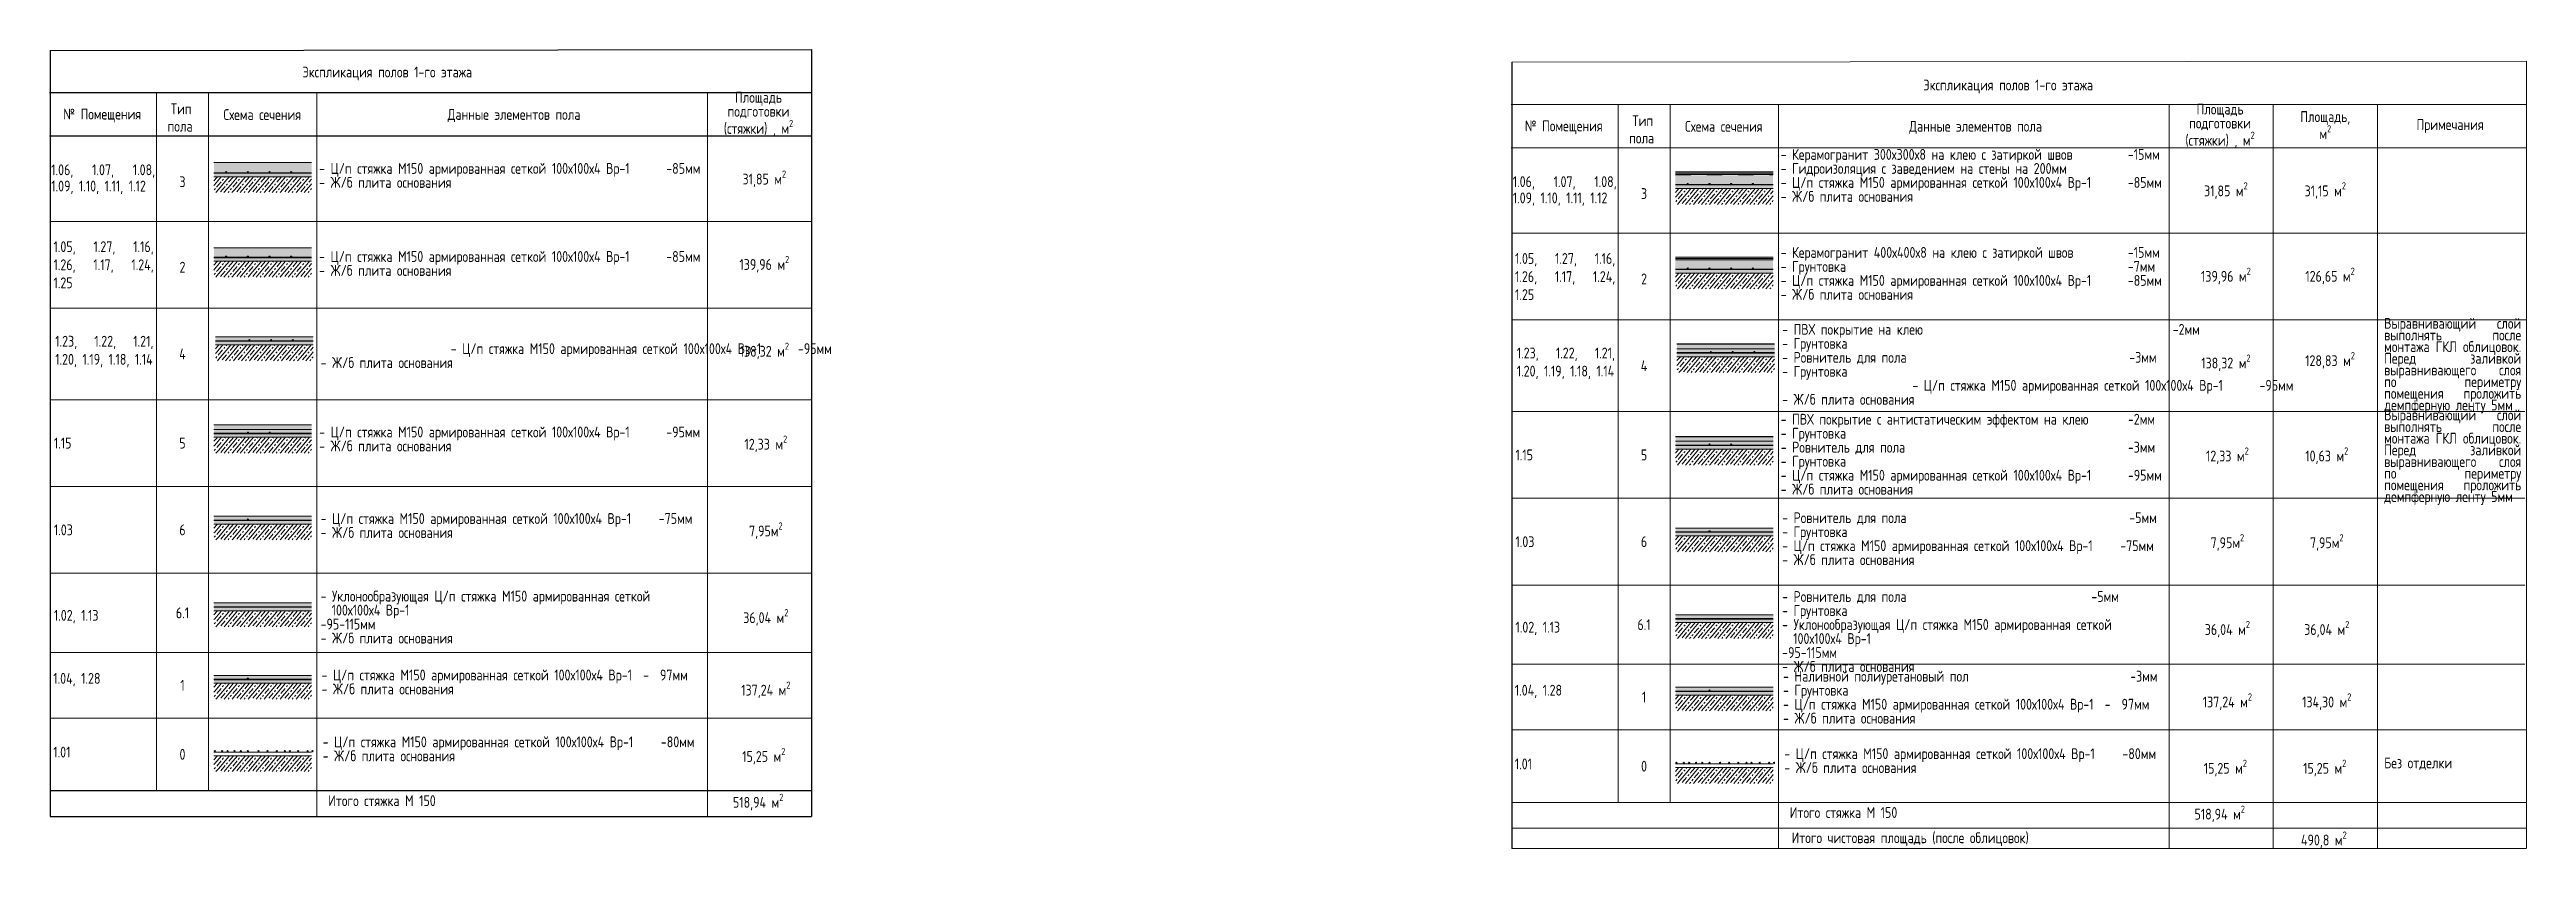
# Model space of a CAD drawing. Header units: metres. Extents: x -7665 to -5405, y -4871 to -3608.
# Drawn here: x -5450.74 to -5405.07, y -4866.67 to -4851.93 of the extents above; entities that cross this region are included whole.
import ezdxf

# ---------------------------------------------------------------- set-up
doc = ezdxf.new("R2010")
doc.units = ezdxf.units.M
doc.styles.add('Норм 2.5', font='isocpeur.ttf', dxfattribs={"height": 2.5})
doc.styles.add('стиль1', font='isocpeur.ttf')

msp = doc.modelspace()

# ---------------------------------------------------------------- texts
at = {"linetype": 'Continuous', "char_height": 0.2, "style": 'Норм 2.5'}
for s, insert, attachment_point in [('\\A1;{\\W0.800000x;\\pql;\\fISOCPEUR|b0|i0|c0|p34;Экспликация полов\\fISOCPEUR|b0|i0|c0|p34; 1-го этажа}', (-5446.076, -4852.5034), 7), ('\\A1;{\\W0.800000x;\\pql;\\fISOCPEUR|b0|i0|c0|p34;Экспликация полов\\fISOCPEUR|b0|i0|c0|p34; 1-го этажа}', (-5416.191, -4852.7426), 7), ('\\A1;{\\W0.800000x;\\pql;\\fISOCPEUR|b0|i0|c0|p34;Тип}', (-5448.5024, -4853.1289), 7), ('\\A1;\\pxqc;{\\W0.8;№ Помещения}', (-5449.7683, -4853.152), 5), ('\\A1;{\\W0.800000x;\\pql;\\fISOCPEUR|b0|i0|c0|p34;пола}', (-5448.5629, -4853.4489), 7), ('\\A1;{\\W0.800000x;\\pqc;\\fISOCPEUR|b0|i0|c0|p34;Схема сечения}', (-5446.8174, -4853.1341), 5), ('\\A1;{\\W0.800000x;\\pqc;\\fISOCPEUR|b0|i0|c0|p34;Данные элементов пола}', (-5442.1758, -4853.152), 5), ('\\A1;{\\W0.800000x;\\pqc;\\fISOCPEUR|b0|i0|c0|p34;№ Помещения}', (-5422.8221, -4853.3698), 5), ('\\A1;{\\W0.800000x;\\pql;\\fISOCPEUR|b0|i0|c0|p34;Тип}', (-5421.5562, -4853.3467), 7), ('\\A1;{\\W0.800000x;\\pqc;\\fISOCPEUR|b0|i0|c0|p34;Схема сечения}', (-5419.8712, -4853.3519), 5), ('\\A1;{\\W0.800000x;\\pqc;\\fISOCPEUR|b0|i0|c0|p34;Данные элементов пола}', (-5415.2295, -4853.3698), 5), ('\\A1;{\\W0.800000x;\\pqc;\\fISOCPEUR|b0|i0|c0|p34;Примечания}', (-5406.4808, -4853.3454), 5), ('\\A1;{\\W0.800000x;\\pql;\\fISOCPEUR|b0|i0|c0|p34;пола}', (-5421.6167, -4853.6667), 7)]:
    msp.add_mtext(s, dxfattribs=dict(at, insert=insert, attachment_point=attachment_point))
at = {"linetype": 'Continuous', "char_height": 0.2}
for s, insert, width, attachment_point, line_spacing_factor, style in [('\\A1;\\pxqc;{\\W0.8;Площадь подготовки (стяжки) , м\\H0.66x;\\S2^  ;}', (-5437.6687, -4853.132), 1.570692, 5, 0.774194, 'Норм 2.5'), ('\\A1;\\pxqc;{\\W0.8;Площадь подготовки (стяжки) , м\\H0.66x;\\S2^  ;}', (-5410.7225, -4853.3498), 1.570692, 5, 0.774194, 'Норм 2.5'), ('\\A1;{\\W0.800000x;\\pqc;\\fISOCPEUR|b0|i0|c0|p34;Площадь\\fISOCPEUR|b0|i0|c0|p34;, м\\fISOCPEUR|b0|i0|c0|p34;\\A1{\\H.66x;\\S2^  ;}}', (-5408.7821, -4853.3596), 0.96, 5, 0.774194, 'Норм 2.5'), ('\\A1;\\pxqj;{\\W0.8;- Керамогранит 300х300х8 на клею с затиркой швов^I^I-15мм\\P- Гидроизоляция с заведением на стены на 200мм ^I^I\\P- Ц/п стяжка М150 армированная сеткой 100х100х4 Вр-1^I-85мм\\P- Ж/б плита основания}', (-5418.8231, -4853.7694), 7.052677, 1, 0.774158, 'Норм 2.5'), ('\\A1;\\pxqj;{\\W0.8;1.06, 1.07, 1.08, 1.09, 1.10, 1.11, 1.12}', (-5449.7537, -4854.326), 1.909915, 5, 0.9, 'Норм 2.5'), ('\\A1;\\pxqj;{\\W0.8;^I^I\\P- Ц/п стяжка М150 армированная сеткой 100х100х4 Вр-1^I-85мм\\P- Ж/б плита основания}', (-5445.7693, -4853.7692), 7.052677, 1, 0.774158, 'Норм 2.5'), ('\\A1;{\\W0.8;\\C256;31,85 м\\H0.66x;\\S2^  ;}', (-5437.5607, -4854.3239), 0.782587, 5, 0.774074, 'стиль1'), ('\\A1;\\pxqj;{\\W0.8;1.06, 1.07, 1.08, 1.09, 1.10, 1.11, 1.12}', (-5422.8075, -4854.5438), 1.909915, 5, 0.9, 'Норм 2.5'), ('\\A1;{\\W0.8;\\C256;31,85 м\\H0.66x;\\S2^  ;}', (-5410.6145, -4854.5417), 0.782587, 5, 0.774074, 'стиль1'), ('\\A1;{\\W0.8;\\C256;139,96 м\\H0.66x;\\S2^  ;}', (-5437.5607, -4855.8989), 1.693054, 5, 0.774074, 'стиль1'), ('\\A1;{\\W0.8;\\C256;139,96 м\\H0.66x;\\S2^  ;}', (-5410.6145, -4856.1167), 1.693054, 5, 0.774074, 'стиль1'), ('\\A1;{\\W0.8;\\C256;126,65 м\\H0.66x;\\S2^  ;}', (-5408.6945, -4856.1167), 1.693054, 5, 0.774074, 'стиль1'), ('\\A1;{\\W0.800000x;\\pqj;\\fISOCPEUR|b0|i0|c0|p34;Выравнивающий слой выполнять после монтажа ГКЛ облицовок. Перед заливкой выравнивающего слоя по периметру помещения проложить демпферную ленту 5мм}', (-5407.6963, -4857.7638), 2.519213, 4, 0.645161, 'Норм 2.5'), ('\\A1;{\\W0.8;\\C256;138,32 м\\H0.66x;\\S2^  ;}', (-5437.5607, -4857.4989), 1.693054, 5, 0.774074, 'стиль1'), ('\\A1;{\\W0.8;\\C256;128,83 м\\H0.66x;\\S2^  ;}', (-5408.6945, -4857.6723), 1.693054, 5, 0.774074, 'стиль1'), ('\\A1;{\\W0.8;\\C256;138,32 м\\H0.66x;\\S2^  ;}', (-5410.6145, -4857.7167), 1.693054, 5, 0.774074, 'стиль1'), ('\\A1;{\\W0.800000x;\\pqj;\\fISOCPEUR|b0|i0|c0|p34;Выравнивающий слой выполнять после монтажа ГКЛ облицовок. Перед заливкой выравнивающего слоя по периметру помещения проложить демпферную ленту 5мм}', (-5407.6963, -4859.4526), 2.519213, 4, 0.645161, 'Норм 2.5'), ('\\A1;\\pxqj;{\\W0.8;Без отделки}', (-5407.6963, -4865.1062), 2.519213, 4, 0.645161, 'Норм 2.5')]:
    msp.add_mtext(s, dxfattribs=dict(at, insert=insert, width=width, attachment_point=attachment_point, line_spacing_factor=line_spacing_factor, style=style))
at = {"linetype": 'Continuous', "char_height": 0.2, "attachment_point": 5, "style": 'Норм 2.5'}
for s, insert, width in [('\\A1;\\pxqc;{\\W0.8;3}', (-5448.2883, -4854.3733), 0.96), ('\\A1;\\pxqc;{\\W0.8;3}', (-5421.3421, -4854.5911), 0.96), ('\\A1;\\pxqj;{\\W0.8;1.05, 1.27, 1.16, 1.26, 1.17, 1.24, 1.25}', (-5449.7459, -4855.9039), 1.841243), ('\\A1;\\pxqc;{\\W0.8;2}', (-5448.2883, -4855.9483), 0.96), ('\\A1;\\pxqj;{\\W0.8;1.05, 1.27, 1.16, 1.26, 1.17, 1.24, 1.25}', (-5422.7997, -4856.1217), 1.841243), ('\\A1;\\pxqc;{\\W0.8;2}', (-5421.3421, -4856.1661), 0.96), ('\\A1;\\pxqj;{\\W0.8;1.23, 1.22, 1.21, 1.20, 1.19, 1.18, 1.14}', (-5449.7325, -4857.5039), 1.804921), ('\\A1;\\pxqc;{\\W0.8;4}', (-5448.2883, -4857.5483), 0.96), ('\\A1;\\pxqj;{\\W0.8;1.23, 1.22, 1.21, 1.20, 1.19, 1.18, 1.14}', (-5422.7863, -4857.7217), 1.804921), ('\\A1;\\pxqc;{\\W0.8;4}', (-5421.3421, -4857.7661), 0.96), ('\\A1;\\pxqj;{\\W0.8;1.15}', (-5449.7567, -4859.1927), 1.804921), ('\\A1;\\pxqc;{\\W0.8;5}', (-5448.2883, -4859.1927), 0.96), ('\\A1;\\pxqj;{\\W0.8;1.15}', (-5422.8105, -4859.4105), 1.804921), ('\\A1;\\pxqc;{\\W0.8;5}', (-5421.3421, -4859.4105), 0.96), ('\\A1;\\pxqj;{\\W0.8;1.03}', (-5449.7567, -4860.7927), 1.804921), ('\\A1;\\pxqc;{\\W0.8;6}', (-5448.2883, -4860.7927), 0.96), ('\\A1;\\pxqj;{\\W0.8;1.03}', (-5422.8105, -4861.0105), 1.804921), ('\\A1;\\pxqc;{\\W0.8;6}', (-5421.3421, -4861.0105), 0.96), ('\\A1;\\pxqj;{\\W0.8;1.02, 1.13}', (-5449.7567, -4862.3927), 1.804921), ('\\A1;\\pxqc;{\\W0.8;6.1}', (-5448.2883, -4862.3229), 0.96), ('\\A1;\\pxqj;{\\W0.8;1.02, 1.13}', (-5422.8105, -4862.6105), 1.804921), ('\\A1;\\pxqc;{\\W0.8;6.1}', (-5421.3421, -4862.5407), 0.96), ('\\A1;\\pxqj;{\\W0.8;1.04, 1.28}', (-5449.7682, -4863.5549), 1.804921), ('\\A1;\\pxqc;{\\W0.8;1}', (-5448.2883, -4863.6587), 0.96), ('\\A1;\\pxqj;{\\W0.8;1.04, 1.28}', (-5422.822, -4863.7727), 1.804921), ('\\A1;\\pxqc;{\\W0.8;1}', (-5421.3421, -4863.8765), 0.96), ('\\A1;\\pxqj;{\\W0.8;1.01}', (-5449.7682, -4864.8907), 1.804921), ('\\A1;\\pxqc;{\\W0.8;0}', (-5448.2883, -4864.9322), 0.96), ('\\A1;\\pxqj;{\\W0.8;1.01}', (-5422.822, -4865.1085), 1.804921), ('\\A1;\\pxqc;{\\W0.8;0}', (-5421.3421, -4865.15), 0.96), ('\\A1;\\pxqc;{\\W0.8;\\C256;518,94 м\\H0.66x;\\S2^  ;}', (-5437.6745, -4865.8176), 1.075978), ('\\A1;\\pxqc;{\\W0.8;\\C256;518,94 м\\H0.66x;\\S2^  ;}', (-5410.7283, -4866.0354), 1.075978), ('\\A1;\\pxqc;{\\W0.8;\\C256;490,8 м\\H0.66x;\\S2^  ;}', (-5408.8083, -4866.5131), 1.075978)]:
    msp.add_mtext(s, dxfattribs=dict(at, insert=insert, width=width))
at = {"linetype": 'Continuous', "char_height": 0.2, "style": 'Норм 2.5'}
for s, insert, attachment_point, line_spacing_factor in [('\\A1;\\pxqc;{\\W0.8;31,15 м\\H0.66x;\\S2^  ;}', (-5408.7821, -4854.5417), 5, 0.774074), ('\\A1;\\pxqj;{\\W0.8;\\C7;- Ц/п стяжка М150 армированная сеткой 100х100х4 Вр-1^I-\\C1;85\\C7;мм\\P- Ж/б плита основания}', (-5445.7693, -4855.6513), 1, 0.774134), ('\\A1;\\pxqj;{\\W0.8;- Керамогранит 400х400х8 на клею с затиркой швов^I^I-\\C1;15\\C7;мм\\P- Грунтовка^I^I^I^I^I^I^I-\\C1;7\\C7;мм\\P- Ц/п стяжка М150 армированная сеткой 100х100х4 Вр-1^I-\\C1;85\\C7;мм\\P- Ж/б плита основания}', (-5418.8231, -4855.5766), 1, 0.774134), ('\\A1;\\pxqj;{\\W0.8;- ПВХ покрытие на клею      ^I^I^I^I^I-\\C1;2\\C7;мм\\P- Грунтовка           ^I^I^I^I\\P- Ровнитель для пола^I                                  ^I-\\C1;3\\C7;мм\\P- Грунтовка\\P^I^I^I- Ц/п стяжка М150 армированная сеткой 100х100х4 Вр-1^I-\\C1;95\\C7;мм\\P- Ж/б плита основания}', (-5418.7958, -4856.995), 1, 0.774194), ('\\A1;{\\W0.8;\\C7;\\P\\pxqj;^I^I^I- Ц/п стяжка М150 армированная сеткой 100х100х4 Вр-1^I-\\C1;95\\C7;мм\\P- Ж/б плита основания}', (-5445.742, -4857.0923), 1, 0.774194), ('\\A1;\\pxqj;{\\W0.8;- ПВХ покрытие с антистатическим эффектом на клею       ^I-\\C1;2\\C7;мм\\P- Грунтовка^I^I^I^I\\P- Ровнитель для пола                           ^I^I-\\C1;3\\C7;мм\\P- Грунтовка\\P- Ц/п стяжка М150 армированная сеткой 100х100х4 Вр-1^I-\\C1;95\\C7;мм\\P- Ж/б плита основания}', (-5418.8223, -4858.6522), 1, 0.774194), ('\\A1;\\pxqj;{\\W0.8;\\C7;\\P- Ц/п стяжка М150 армированная сеткой 100х100х4 Вр-1^I-\\C1;95\\C7;мм\\P- Ж/б плита основания}', (-5445.7685, -4858.6294), 1, 0.774194), ('\\A1;\\pxqc;{\\W0.8;12,33 м\\H0.66x;\\S2^  ;}', (-5437.5333, -4859.2127), 5, 0.774074), ('\\A1;\\pxqc;{\\W0.8;12,33 м\\H0.66x;\\S2^  ;}', (-5410.5871, -4859.4305), 5, 0.774074), ('\\A1;\\pxqc;{\\W0.8;10,63 м\\H0.66x;\\S2^  ;}', (-5408.7547, -4859.4305), 5, 0.774074), ('\\A1;{\\W0.8;\\P- Ц/п стяжка М150 армированная сеткой 100х100х4 Вр-1     -\\C1;75\\C7;мм\\P\\pxqj;- Ж/б плита основания}', (-5445.7421, -4860.2253), 1, 0.774194), ('\\A1;\\pxqc;{\\W0.8;7,95м\\H0.66x;\\S2^  ;}', (-5437.5333, -4860.8127), 5, 0.774074), ('\\A1;{\\W0.8;^I^I^I\\P- Ровнитель для пола ^I^I^I^I^I^I-5мм\\P- Грунтовка\\P- Ц/п стяжка М150 армированная сеткой 100х100х4 Вр-1     -\\C1;75\\C7;мм\\P\\pxqj;- Ж/б плита основания}', (-5418.7959, -4860.2106), 1, 0.774194), ('\\A1;\\pxqc;{\\W0.8;7,95м\\H0.66x;\\S2^  ;}', (-5410.5871, -4861.0305), 5, 0.774074), ('\\A1;\\pxqc;{\\W0.8;7,95м\\H0.66x;\\S2^  ;}', (-5408.7547, -4861.0305), 5, 0.774074), ('\\A1;{\\W0.8;^I^I^I\\P- Уклонообразующая Ц/п стяжка М150 армированная сеткой \\P  100х100х4 Вр-1  ^I^I^I^I^I   -\\C1;95\\C7;-\\C1;115\\C7;мм\\P\\pxqj;- Ж/б плита основания}', (-5445.7421, -4861.6563), 1, 0.774194), ('\\A1;{\\W0.8;^I^I^I\\P- Ровнитель для пола ^I^I^I^I^I^I-5мм\\P- Грунтовка\\P- Уклонообразующая Ц/п стяжка М150 армированная сеткой \\P  100х100х4 Вр-1  ^I^I^I^I^I   -\\C1;95\\C7;-\\C1;115\\C7;мм\\P\\pxqj;- Ж/б плита основания}', (-5418.7959, -4861.6641), 1, 0.774194), ('\\A1;\\pxqc;{\\W0.8;36,04 м\\H0.66x;\\S2^  ;}', (-5437.5333, -4862.4127), 5, 0.774074), ('\\A1;\\pxqc;{\\W0.8;36,04 м\\H0.66x;\\S2^  ;}', (-5410.5871, -4862.6305), 5, 0.774074), ('\\A1;\\pxqc;{\\W0.8;36,04 м\\H0.66x;\\S2^  ;}', (-5408.7547, -4862.6305), 5, 0.774074), ('\\A1;{\\W0.8;\\C7;\\P\\pxqj;- Ц/п стяжка М150 армированная сеткой 100х100х4 Вр-1  -\\C256;  97\\C7;мм\\P- Ж/б плита основания}', (-5445.7255, -4863.1106), 1, 0.774194), ('\\A1;{\\W0.8;^I^I^I\\P- Наливной полиуретановый пол                          ^I-\\C256;3\\C7;мм\\P- Грунтовка\\P\\pxqj;- Ц/п стяжка М150 армированная сеткой 100х100х4 Вр-1  -\\C256;  97\\C7;мм\\P- Ж/б плита основания}', (-5418.7793, -4863.1333), 1, 0.774194), ('\\A1;\\pxqc;{\\W0.8;137,24 м\\H0.66x;\\S2^  ;}', (-5437.5333, -4863.7485), 5, 0.774074), ('\\A1;\\pxqc;{\\W0.8;137,24 м\\H0.66x;\\S2^  ;}', (-5410.5871, -4863.9663), 5, 0.774074), ('\\A1;\\pxqc;{\\W0.8;134,30 м\\H0.66x;\\S2^  ;}', (-5408.7547, -4863.9663), 5, 0.774074), ('\\A1;{\\W0.8;^I^I^I\\P\\P- Ц/п стяжка М150 армированная сеткой 100х100х4 Вр-1     -\\C256;80\\C7;мм\\P\\pxqj;- Ж/б плита основания}', (-5445.7037, -4864.086), 1, 0.774194), ('\\A1;\\pxqc;{\\W0.8;15,25 м\\H0.66x;\\S2^  ;}', (-5437.5707, -4864.9722), 5, 0.774074), ('\\A1;{\\W0.8;^I^I^I\\P\\P- Ц/п стяжка М150 армированная сеткой 100х100х4 Вр-1     -\\C256;80\\C7;мм\\P\\pxqj;- Ж/б плита основания}', (-5418.7574, -4864.3038), 1, 0.774194), ('\\A1;\\pxqc;{\\W0.8;15,25 м\\H0.66x;\\S2^  ;}', (-5410.6245, -4865.19), 5, 0.774074), ('\\A1;\\pxqc;{\\W0.8;15,25 м\\H0.66x;\\S2^  ;}', (-5408.7921, -4865.19), 5, 0.774074), ('\\A1;\\pxqj;{\\W0.8;Итого стяжка М 150 }', (-5445.6014, -4865.6876), 1, 0.774194), ('\\A1;\\pxqj;{\\W0.8;Итого стяжка М 150 }', (-5418.6552, -4865.9054), 1, 0.774194), ('\\A1;{\\W0.8;Итого чистовая площадь (после облицовок) }', (-5418.6215, -4866.371), 1, 0.774194)]:
    msp.add_mtext(s, dxfattribs=dict(at, insert=insert, attachment_point=attachment_point, line_spacing_factor=line_spacing_factor))

# ---------------------------------------------------------------- blocks, each defined once
blk = doc.blocks.new('*X226')
at = {"color": 7, "linetype": 'Continuous', "lineweight": 0}
for p, q in [((227.25, 97.81), (227.96, 98.65)), ((227.41, 96.9), (228.95, 98.73)), ((227.87, 96.35), (228.89, 97.55)), ((228.33, 95.8), (230.18, 97.99)), ((229.16, 97.88), (229.44, 98.21)), ((229.72, 98.54), (229.88, 98.73)), ((230.09, 96.79), (230.37, 97.12)), ((230.18, 97.99), (230.8, 98.73)), ((230.64, 97.45), (231.66, 98.65)), ((231.11, 96.9), (232.65, 98.73)), ((231.57, 96.35), (232.58, 97.55)), ((232.03, 95.8), (233.88, 97.99)), ((232.86, 97.88), (233.14, 98.21)), ((233.42, 98.54), (233.57, 98.73)), ((233.79, 96.79), (234.06, 97.12)), ((233.88, 97.99), (234.5, 98.73)), ((234.34, 97.45), (235.36, 98.65)), ((234.8, 96.9), (236.35, 98.73)), ((235.26, 96.35), (236.28, 97.55)), ((235.73, 95.8), (237.58, 97.99)), ((236.56, 97.88), (236.84, 98.21)), ((237.11, 98.54), (237.27, 98.73)), ((237.48, 96.79), (237.76, 97.12)), ((237.58, 97.99), (238.19, 98.73)), ((238.04, 97.45), (239.05, 98.65)), ((238.5, 96.9), (240.04, 98.73)), ((238.96, 96.35), (239.98, 97.55)), ((239.42, 95.8), (241.27, 97.99)), ((240.26, 97.88), (240.53, 98.21)), ((240.81, 98.54), (240.97, 98.73)), ((241.18, 96.79), (241.46, 97.12)), ((241.27, 97.99), (241.89, 98.73)), ((241.74, 97.45), (242.75, 98.65)), ((242.2, 96.9), (243.74, 98.73)), ((242.66, 96.35), (243.68, 97.55)), ((243.12, 95.8), (244.97, 97.99)), ((243.95, 97.88), (244.23, 98.21)), ((244.51, 98.54), (244.67, 98.73)), ((244.88, 96.79), (245.16, 97.12)), ((244.97, 97.99), (245.59, 98.73)), ((245.43, 97.45), (246.45, 98.65)), ((245.89, 96.9), (247.44, 98.73)), ((246.36, 96.35), (247.37, 97.55)), ((246.82, 95.8), (248.67, 97.99)), ((247.65, 97.88), (247.93, 98.21)), ((248.21, 98.54), (248.36, 98.73)), ((248.58, 96.79), (248.85, 97.12)), ((248.67, 97.99), (249.29, 98.73)), ((249.13, 97.45), (249.75, 98.18)), ((249.59, 96.9), (249.75, 97.08)), ((227.25, 96.71), (227.41, 96.9)), ((227.32, 95.69), (227.59, 96.02)), ((227.71, 95.07), (228.33, 95.8)), ((228.79, 95.25), (229.81, 96.46)), ((229.56, 95.07), (231.11, 96.9)), ((230.49, 95.07), (230.74, 95.36)), ((231.01, 95.69), (231.29, 96.02)), ((231.41, 95.07), (232.03, 95.8)), ((232.49, 95.25), (233.51, 96.46)), ((233.26, 95.07), (234.8, 96.9)), ((234.18, 95.07), (234.43, 95.36)), ((234.71, 95.69), (234.99, 96.02)), ((235.11, 95.07), (235.73, 95.8)), ((236.19, 95.25), (237.21, 96.46)), ((236.96, 95.07), (238.5, 96.9)), ((237.88, 95.07), (238.13, 95.36)), ((238.41, 95.69), (238.68, 96.02)), ((238.81, 95.07), (239.42, 95.8)), ((239.89, 95.25), (240.9, 96.46)), ((240.65, 95.07), (242.2, 96.9)), ((241.58, 95.07), (241.83, 95.36)), ((242.1, 95.69), (242.38, 96.02)), ((242.5, 95.07), (243.12, 95.8)), ((243.58, 95.25), (244.6, 96.46)), ((244.35, 95.07), (245.89, 96.9)), ((245.28, 95.07), (245.53, 95.36)), ((245.8, 95.69), (246.08, 96.02)), ((246.2, 95.07), (246.82, 95.8)), ((247.28, 95.25), (248.3, 96.46)), ((248.05, 95.07), (249.59, 96.9)), ((248.97, 95.07), (249.22, 95.36)), ((249.5, 95.69), (249.75, 95.99))]:
    blk.add_line(p, q, dxfattribs=at)
blk = doc.blocks.new('*X227')
at = {"color": 7, "linetype": 'Continuous', "lineweight": 0}
for p, q in [((227.41, 78.15), (228.95, 79.98)), ((229.72, 79.79), (229.88, 79.98)), ((230.18, 79.24), (230.8, 79.98)), ((231.11, 78.15), (232.65, 79.98)), ((233.42, 79.79), (233.57, 79.98)), ((233.88, 79.24), (234.5, 79.98)), ((234.8, 78.15), (236.35, 79.98)), ((237.11, 79.79), (237.27, 79.98)), ((237.58, 79.24), (238.19, 79.98)), ((238.5, 78.15), (240.04, 79.98)), ((240.81, 79.79), (240.97, 79.98)), ((241.27, 79.24), (241.89, 79.98)), ((242.2, 78.15), (243.74, 79.98)), ((244.51, 79.79), (244.67, 79.98)), ((244.97, 79.24), (245.59, 79.98)), ((245.89, 78.15), (247.44, 79.98)), ((248.21, 79.79), (248.36, 79.98)), ((248.67, 79.24), (249.29, 79.98)), ((227.25, 79.06), (227.96, 79.9)), ((227.25, 77.96), (227.41, 78.15)), ((227.32, 76.94), (227.59, 77.27)), ((227.71, 76.32), (228.33, 77.05)), ((227.87, 77.6), (228.89, 78.81)), ((228.33, 77.05), (230.18, 79.24)), ((228.79, 76.51), (229.81, 77.71)), ((229.16, 79.14), (229.44, 79.46)), ((229.56, 76.32), (231.11, 78.15)), ((230.09, 78.04), (230.37, 78.37)), ((230.49, 76.32), (230.74, 76.61)), ((230.64, 78.7), (231.66, 79.9)), ((231.01, 76.94), (231.29, 77.27)), ((231.41, 76.32), (232.03, 77.05)), ((231.57, 77.6), (232.58, 78.81)), ((232.03, 77.05), (233.88, 79.24)), ((232.49, 76.51), (233.51, 77.71)), ((232.86, 79.14), (233.14, 79.46)), ((233.26, 76.32), (234.8, 78.15)), ((233.79, 78.04), (234.06, 78.37)), ((234.18, 76.32), (234.43, 76.61)), ((234.34, 78.7), (235.36, 79.9)), ((234.71, 76.94), (234.99, 77.27)), ((235.11, 76.32), (235.73, 77.05)), ((235.26, 77.6), (236.28, 78.81)), ((235.73, 77.05), (237.58, 79.24)), ((236.19, 76.51), (237.21, 77.71)), ((236.56, 79.14), (236.84, 79.46)), ((236.96, 76.32), (238.5, 78.15)), ((237.48, 78.04), (237.76, 78.37)), ((237.88, 76.32), (238.13, 76.61)), ((238.04, 78.7), (239.05, 79.9)), ((238.41, 76.94), (238.68, 77.27)), ((238.81, 76.32), (239.42, 77.05)), ((238.96, 77.6), (239.98, 78.81)), ((239.42, 77.05), (241.27, 79.24)), ((239.89, 76.51), (240.9, 77.71)), ((240.26, 79.14), (240.53, 79.46)), ((240.65, 76.32), (242.2, 78.15)), ((241.18, 78.04), (241.46, 78.37)), ((241.58, 76.32), (241.83, 76.61)), ((241.74, 78.7), (242.75, 79.9)), ((242.1, 76.94), (242.38, 77.27)), ((242.5, 76.32), (243.12, 77.05)), ((242.66, 77.6), (243.68, 78.81)), ((243.12, 77.05), (244.97, 79.24)), ((243.58, 76.51), (244.6, 77.71)), ((243.95, 79.14), (244.23, 79.46)), ((244.35, 76.32), (245.89, 78.15)), ((244.88, 78.04), (245.16, 78.37)), ((245.28, 76.32), (245.53, 76.61)), ((245.43, 78.7), (246.45, 79.9)), ((245.8, 76.94), (246.08, 77.27)), ((246.2, 76.32), (246.82, 77.05)), ((246.36, 77.6), (247.37, 78.81)), ((246.82, 77.05), (248.67, 79.24)), ((247.28, 76.51), (248.3, 77.71)), ((247.65, 79.14), (247.93, 79.46)), ((248.05, 76.32), (249.59, 78.15)), ((248.58, 78.04), (248.85, 78.37)), ((248.97, 76.32), (249.22, 76.61)), ((249.13, 78.7), (249.75, 79.43)), ((249.5, 76.94), (249.75, 77.24)), ((249.59, 78.15), (249.75, 78.34))]:
    blk.add_line(p, q, dxfattribs=at)
blk = doc.blocks.new('*X225')
at = {"color": 7, "linetype": 'Continuous', "lineweight": 0}
for p, q in [((227.25, 118.33), (227.96, 119.17)), ((227.25, 117.23), (227.41, 117.42)), ((227.32, 116.21), (227.59, 116.54)), ((227.41, 117.42), (228.95, 119.25)), ((227.71, 115.59), (228.33, 116.32)), ((227.87, 116.87), (228.89, 118.08)), ((228.33, 116.32), (230.18, 118.51)), ((228.79, 115.77), (229.81, 116.98)), ((229.16, 118.4), (229.44, 118.73)), ((229.56, 115.59), (231.11, 117.42)), ((229.72, 119.06), (229.88, 119.25)), ((230.09, 117.31), (230.37, 117.64)), ((230.18, 118.51), (230.8, 119.25)), ((230.49, 115.59), (230.74, 115.88)), ((230.64, 117.97), (231.66, 119.17)), ((231.01, 116.21), (231.29, 116.54)), ((231.11, 117.42), (232.65, 119.25)), ((231.41, 115.59), (232.03, 116.32)), ((231.57, 116.87), (232.58, 118.08)), ((232.03, 116.32), (233.88, 118.51)), ((232.49, 115.77), (233.51, 116.98)), ((232.86, 118.4), (233.14, 118.73)), ((233.26, 115.59), (234.8, 117.42)), ((233.42, 119.06), (233.57, 119.25)), ((233.79, 117.31), (234.06, 117.64)), ((233.88, 118.51), (234.5, 119.25)), ((234.18, 115.59), (234.43, 115.88)), ((234.34, 117.97), (235.36, 119.17)), ((234.71, 116.21), (234.99, 116.54)), ((234.8, 117.42), (236.35, 119.25)), ((235.11, 115.59), (235.73, 116.32)), ((235.26, 116.87), (236.28, 118.08)), ((235.73, 116.32), (237.58, 118.51)), ((236.19, 115.77), (237.21, 116.98)), ((236.56, 118.4), (236.84, 118.73)), ((236.96, 115.59), (238.5, 117.42)), ((237.11, 119.06), (237.27, 119.25)), ((237.48, 117.31), (237.76, 117.64)), ((237.58, 118.51), (238.19, 119.25)), ((237.88, 115.59), (238.13, 115.88)), ((238.04, 117.97), (239.05, 119.17)), ((238.41, 116.21), (238.68, 116.54)), ((238.5, 117.42), (240.04, 119.25)), ((238.81, 115.59), (239.42, 116.32)), ((238.96, 116.87), (239.98, 118.08)), ((239.42, 116.32), (241.27, 118.51)), ((239.89, 115.77), (240.9, 116.98)), ((240.26, 118.4), (240.53, 118.73)), ((240.65, 115.59), (242.2, 117.42)), ((240.81, 119.06), (240.97, 119.25)), ((241.18, 117.31), (241.46, 117.64)), ((241.27, 118.51), (241.89, 119.25)), ((241.58, 115.59), (241.83, 115.88)), ((241.74, 117.97), (242.75, 119.17)), ((242.1, 116.21), (242.38, 116.54)), ((242.2, 117.42), (243.74, 119.25)), ((242.5, 115.59), (243.12, 116.32)), ((242.66, 116.87), (243.68, 118.08)), ((243.12, 116.32), (244.97, 118.51)), ((243.58, 115.77), (244.6, 116.98)), ((243.95, 118.4), (244.23, 118.73)), ((244.35, 115.59), (245.89, 117.42)), ((244.51, 119.06), (244.67, 119.25)), ((244.88, 117.31), (245.16, 117.64)), ((244.97, 118.51), (245.59, 119.25)), ((245.28, 115.59), (245.53, 115.88)), ((245.43, 117.97), (246.45, 119.17)), ((245.8, 116.21), (246.08, 116.54)), ((245.89, 117.42), (247.44, 119.25)), ((246.2, 115.59), (246.82, 116.32)), ((246.36, 116.87), (247.37, 118.08)), ((246.82, 116.32), (248.67, 118.51)), ((247.28, 115.77), (248.3, 116.98)), ((247.65, 118.4), (247.93, 118.73)), ((248.05, 115.59), (249.59, 117.42)), ((248.21, 119.06), (248.36, 119.25)), ((248.58, 117.31), (248.85, 117.64)), ((248.67, 118.51), (249.29, 119.25)), ((248.97, 115.59), (249.22, 115.88)), ((249.13, 117.97), (249.75, 118.7)), ((249.5, 116.21), (249.75, 116.51)), ((249.59, 117.42), (249.75, 117.61))]:
    blk.add_line(p, q, dxfattribs=at)
blk = doc.blocks.new('*X228')
at = {"color": 7, "linetype": 'Continuous', "lineweight": 0}
for p, q in [((227.25, 39.7), (227.96, 40.54)), ((227.41, 38.79), (228.95, 40.62)), ((229.16, 39.78), (229.44, 40.11)), ((229.72, 40.43), (229.88, 40.62)), ((230.18, 39.89), (230.8, 40.62)), ((230.64, 39.34), (231.66, 40.54)), ((231.11, 38.79), (232.65, 40.62)), ((232.86, 39.78), (233.14, 40.11)), ((233.42, 40.43), (233.57, 40.62)), ((233.88, 39.89), (234.5, 40.62)), ((234.34, 39.34), (235.36, 40.54)), ((234.8, 38.79), (236.35, 40.62)), ((236.56, 39.78), (236.84, 40.11)), ((237.11, 40.43), (237.27, 40.62)), ((237.58, 39.89), (238.19, 40.62)), ((238.04, 39.34), (239.05, 40.54)), ((238.5, 38.79), (240.04, 40.62)), ((240.26, 39.78), (240.53, 40.11)), ((240.81, 40.43), (240.97, 40.62)), ((241.27, 39.89), (241.89, 40.62)), ((241.74, 39.34), (242.75, 40.54)), ((242.2, 38.79), (243.74, 40.62)), ((243.95, 39.78), (244.23, 40.11)), ((244.51, 40.43), (244.67, 40.62)), ((244.97, 39.89), (245.59, 40.62)), ((245.43, 39.34), (246.45, 40.54)), ((245.89, 38.79), (247.44, 40.62)), ((247.65, 39.78), (247.93, 40.11)), ((248.21, 40.43), (248.36, 40.62)), ((248.67, 39.89), (249.29, 40.62)), ((249.13, 39.34), (249.75, 40.07)), ((227.25, 38.6), (227.41, 38.79)), ((227.32, 37.59), (227.59, 37.91)), ((227.71, 36.96), (228.33, 37.69)), ((227.87, 38.24), (228.89, 39.45)), ((228.33, 37.69), (230.18, 39.89)), ((228.79, 37.15), (229.81, 38.35)), ((229.56, 36.96), (231.11, 38.79)), ((230.09, 38.68), (230.37, 39.01)), ((230.49, 36.96), (230.74, 37.26)), ((231.01, 37.59), (231.29, 37.91)), ((231.41, 36.96), (232.03, 37.69)), ((231.57, 38.24), (232.58, 39.45)), ((232.03, 37.69), (233.88, 39.89)), ((232.49, 37.15), (233.51, 38.35)), ((233.26, 36.96), (234.8, 38.79)), ((233.79, 38.68), (234.06, 39.01)), ((234.18, 36.96), (234.43, 37.26)), ((234.71, 37.59), (234.99, 37.91)), ((235.11, 36.96), (235.73, 37.69)), ((235.26, 38.24), (236.28, 39.45)), ((235.73, 37.69), (237.58, 39.89)), ((236.19, 37.15), (237.21, 38.35)), ((236.96, 36.96), (238.5, 38.79)), ((237.48, 38.68), (237.76, 39.01)), ((237.88, 36.96), (238.13, 37.26)), ((238.41, 37.59), (238.68, 37.91)), ((238.81, 36.96), (239.42, 37.69)), ((238.96, 38.24), (239.98, 39.45)), ((239.42, 37.69), (241.27, 39.89)), ((239.89, 37.15), (240.9, 38.35)), ((240.65, 36.96), (242.2, 38.79)), ((241.18, 38.68), (241.46, 39.01)), ((241.58, 36.96), (241.83, 37.26)), ((242.1, 37.59), (242.38, 37.91)), ((242.5, 36.96), (243.12, 37.69)), ((242.66, 38.24), (243.68, 39.45)), ((243.12, 37.69), (244.97, 39.89)), ((243.58, 37.15), (244.6, 38.35)), ((244.35, 36.96), (245.89, 38.79)), ((244.88, 38.68), (245.16, 39.01)), ((245.28, 36.96), (245.53, 37.26)), ((245.8, 37.59), (246.08, 37.91)), ((246.2, 36.96), (246.82, 37.69)), ((246.36, 38.24), (247.37, 39.45)), ((246.82, 37.69), (248.67, 39.89)), ((247.28, 37.15), (248.3, 38.35)), ((248.05, 36.96), (249.59, 38.79)), ((248.58, 38.68), (248.85, 39.01)), ((248.97, 36.96), (249.22, 37.26)), ((249.5, 37.59), (249.75, 37.88)), ((249.59, 38.79), (249.75, 38.98))]:
    blk.add_line(p, q, dxfattribs=at)

# ---------------------------------------------------------------- hatches: boundary and pattern name
at = {"linetype": 'Continuous', "lineweight": 0, "transparency": 33554559}
h = msp.add_hatch(dxfattribs=at)
h.set_pattern_fill('КАМЕНЬ_ТЕСАНЫЙ', scale=0.08, style=0, pattern_type=2)
h.set_pattern_definition([(39.514, (-5446.808274, -4854.155128), (-0.02050475, 0.01691115), [0, -0.0177192, 0, -0.0265788]), (113.8125, (-5446.743833, -4854.155128), (0.0272493, 0.00817975), [0, -0.01200948, 0, -0.02074364])])
h.paths.add_polyline_path([(-5447.7083, -4854.0194), (-5447.7083, -4854.2809), (-5445.9083, -4854.2809), (-5445.9083, -4854.0194)])
at = {"linetype": 'Continuous', "lineweight": 0, "true_color": 0x8f8f8f}
for points in [[(-5418.9621, -4854.1892), (-5420.7621, -4854.1892), (-5420.7621, -4854.2132), (-5418.9621, -4854.2132)], [(-5418.9621, -4855.7635), (-5420.7621, -4855.7635), (-5420.7621, -4855.7875), (-5418.9621, -4855.7875)], [(-5418.9347, -4857.3635), (-5420.7347, -4857.3635), (-5420.7347, -4857.3689), (-5418.9347, -4857.3689)], [(-5418.9613, -4859.0688), (-5420.7613, -4859.0688), (-5420.7613, -4859.0742), (-5418.9613, -4859.0742)]]:
    msp.add_hatch(color=252, dxfattribs=at).paths.add_polyline_path(points)
at = {"linetype": 'Continuous', "lineweight": 0}
h = msp.add_hatch(dxfattribs=at)
h.set_pattern_fill('КАМЕНЬ_ТЕСАНЫЙ', scale=0.08, style=0, pattern_type=2)
h.set_pattern_definition([(39.514, (-5419.862066, -4854.1197), (-0.02050475, 0.01691115), [0, -0.0177192, 0, -0.0265788]), (113.8125, (-5419.797626, -4854.1197), (0.0272493, 0.00817975), [0, -0.01200948, 0, -0.02074364])])
h.paths.add_polyline_path([(-5420.7621, -4854.2132), (-5420.7621, -4854.2372), (-5418.9621, -4854.2372), (-5418.9621, -4854.2132)])
for points in [[(-5420.7621, -4854.2372), (-5420.4738, -4854.2372), (-5420.4738, -4854.2532), (-5420.7621, -4854.2532)], [(-5420.1855, -4854.2372), (-5419.8972, -4854.2372), (-5419.8972, -4854.2532), (-5420.1855, -4854.2532)], [(-5419.6089, -4854.2372), (-5419.3206, -4854.2372), (-5419.3206, -4854.2532), (-5419.6089, -4854.2532)], [(-5419.0323, -4854.2372), (-5418.9621, -4854.2372), (-5418.9621, -4854.2532), (-5419.0323, -4854.2532)]]:
    msp.add_hatch(color=7, dxfattribs=at).paths.add_polyline_path(points)
at = {"linetype": 'Continuous', "lineweight": 0, "transparency": 33554559}
h = msp.add_hatch(dxfattribs=at)
h.set_pattern_fill('КАМЕНЬ_ТЕСАНЫЙ', scale=0.08, style=0, pattern_type=2)
h.set_pattern_definition([(39.514, (-5419.862066, -4854.372932), (-0.02050475, 0.01691115), [0, -0.0177192, 0, -0.0265788]), (113.8125, (-5419.797626, -4854.372932), (0.0272493, 0.00817975), [0, -0.01200948, 0, -0.02074364])])
h.paths.add_polyline_path([(-5420.7621, -4854.2532), (-5420.7621, -4854.4987), (-5418.9621, -4854.4987), (-5418.9621, -4854.2532)])
h = msp.add_hatch(dxfattribs=at)
h.set_pattern_fill('КАМЕНЬ_ТЕСАНЫЙ', scale=0.08, style=0, pattern_type=2)
h.set_pattern_definition([(39.514, (-5446.808274, -4855.71345), (-0.02050475, 0.01691115), [0, -0.0177192, 0, -0.0265788]), (113.8125, (-5446.743833, -4855.71345), (0.0272493, 0.00817975), [0, -0.01200948, 0, -0.02074364])])
h.paths.add_polyline_path([(-5447.7083, -4855.5937), (-5447.7083, -4855.8392), (-5445.9083, -4855.8392), (-5445.9083, -4855.5937)])
at = {"linetype": 'Continuous', "lineweight": 0}
h = msp.add_hatch(dxfattribs=at)
h.set_pattern_fill('КАМЕНЬ_ТЕСАНЫЙ', scale=0.08, style=0, pattern_type=2)
h.set_pattern_definition([(39.514, (-5419.862066, -4855.694023), (-0.02050475, 0.01691115), [0, -0.0177192, 0, -0.0265788]), (113.8125, (-5419.797626, -4855.694023), (0.0272493, 0.00817975), [0, -0.01200948, 0, -0.02074364])])
h.paths.add_polyline_path([(-5420.7621, -4855.7875), (-5420.7621, -4855.8115), (-5418.9621, -4855.8115), (-5418.9621, -4855.7875)])
at = {"linetype": 'Continuous', "lineweight": 0, "transparency": 33554559}
h = msp.add_hatch(dxfattribs=at)
h.set_pattern_fill('КАМЕНЬ_ТЕСАНЫЙ', scale=0.08, style=0, pattern_type=2)
h.set_pattern_definition([(39.514, (-5419.862066, -4855.931254), (-0.02050475, 0.01691115), [0, -0.0177192, 0, -0.0265788]), (113.8125, (-5419.797626, -4855.931254), (0.0272493, 0.00817975), [0, -0.01200948, 0, -0.02074364])])
h.paths.add_polyline_path([(-5420.7621, -4855.8115), (-5420.7621, -4856.057), (-5418.9621, -4856.057), (-5418.9621, -4855.8115)])
h = msp.add_hatch(dxfattribs=at)
h.set_pattern_fill('КАМЕНЬ_ТЕСАНЫЙ', scale=0.08, style=0, pattern_type=2)
h.set_pattern_definition([(39.514, (-5446.78091, -4857.255006), (-0.02050475, 0.01691115), [0, -0.0177192, 0, -0.0265788]), (113.8125, (-5446.71647, -4857.255006), (0.0272493, 0.00817975), [0, -0.01200948, 0, -0.02074364])])
h.paths.add_polyline_path([(-5447.6809, -4857.2356), (-5447.6809, -4857.3808), (-5445.8809, -4857.3808), (-5445.8809, -4857.2356)])
h = msp.add_hatch(dxfattribs=at)
h.set_pattern_fill('КАМЕНЬ_ТЕСАНЫЙ', scale=0.08, style=0, pattern_type=2)
h.set_pattern_definition([(39.514, (-5419.834702, -4857.327614), (-0.02050475, 0.01691115), [0, -0.0177192, 0, -0.0265788]), (113.8125, (-5419.770262, -4857.327614), (0.0272493, 0.00817975), [0, -0.01200948, 0, -0.02074364])])
h.paths.add_polyline_path([(-5420.7347, -4857.3689), (-5420.7347, -4857.4534), (-5418.9347, -4857.4534), (-5418.9347, -4857.3689)])
h = msp.add_hatch(dxfattribs=at)
h.set_pattern_fill('КАМЕНЬ_ТЕСАНЫЙ', scale=0.08, style=0, pattern_type=2)
h.set_pattern_definition([(39.514, (-5419.834702, -4857.47281), (-0.02050475, 0.01691115), [0, -0.0177192, 0, -0.0265788]), (113.8125, (-5419.770262, -4857.47281), (0.0272493, 0.00817975), [0, -0.01200948, 0, -0.02074364])])
h.paths.add_polyline_path([(-5420.7347, -4857.4534), (-5420.7347, -4857.5986), (-5418.9347, -4857.5986), (-5418.9347, -4857.4534)])
h = msp.add_hatch(dxfattribs=at)
h.set_pattern_fill('КАМЕНЬ_ТЕСАНЫЙ', scale=0.08, style=0, pattern_type=2)
h.set_pattern_definition([(39.514, (-5446.807492, -4858.81505), (-0.02050475, 0.01691115), [0, -0.0177192, 0, -0.0265788]), (113.8125, (-5446.743052, -4858.81505), (0.0272493, 0.00817975), [0, -0.01200948, 0, -0.02074364])])
h.paths.add_polyline_path([(-5447.7075, -4858.8564), (-5447.7075, -4858.9408), (-5445.9075, -4858.9408), (-5445.9075, -4858.8564)])
h = msp.add_hatch(dxfattribs=at)
h.set_pattern_fill('КАМЕНЬ_ТЕСАНЫЙ', scale=0.08, style=0, pattern_type=2)
h.set_pattern_definition([(39.514, (-5446.807492, -4858.960247), (-0.02050475, 0.01691115), [0, -0.0177192, 0, -0.0265788]), (113.8125, (-5446.743052, -4858.960247), (0.0272493, 0.00817975), [0, -0.01200948, 0, -0.02074364])])
h.paths.add_polyline_path([(-5447.7075, -4858.9408), (-5447.7075, -4859.086), (-5445.9075, -4859.086), (-5445.9075, -4858.9408)])
h = msp.add_hatch(dxfattribs=at)
h.set_pattern_fill('КАМЕНЬ_ТЕСАНЫЙ', scale=0.08, style=0, pattern_type=2)
h.set_pattern_definition([(39.514, (-5419.861284, -4859.032855), (-0.02050475, 0.01691115), [0, -0.0177192, 0, -0.0265788]), (113.8125, (-5419.796844, -4859.032855), (0.0272493, 0.00817975), [0, -0.01200948, 0, -0.02074364])])
h.paths.add_polyline_path([(-5420.7613, -4859.0742), (-5420.7613, -4859.1586), (-5418.9613, -4859.1586), (-5418.9613, -4859.0742)])
h = msp.add_hatch(dxfattribs=at)
h.set_pattern_fill('КАМЕНЬ_ТЕСАНЫЙ', scale=0.08, style=0, pattern_type=2)
h.set_pattern_definition([(39.514, (-5419.861284, -4859.17805), (-0.02050475, 0.01691115), [0, -0.0177192, 0, -0.0265788]), (113.8125, (-5419.796844, -4859.17805), (0.0272493, 0.00817975), [0, -0.01200948, 0, -0.02074364])])
h.paths.add_polyline_path([(-5420.7613, -4859.1586), (-5420.7613, -4859.3038), (-5418.9613, -4859.3038), (-5418.9613, -4859.1586)])
h = msp.add_hatch(dxfattribs=at)
h.set_pattern_fill('КАМЕНЬ_ТЕСАНЫЙ', scale=0.08, style=0, pattern_type=2)
h.set_pattern_definition([(39.514, (-5446.807492, -4860.560247), (-0.02050475, 0.01691115), [0, -0.0177192, 0, -0.0265788]), (113.8125, (-5446.743052, -4860.560247), (0.0272493, 0.00817975), [0, -0.01200948, 0, -0.02074364])])
h.paths.add_polyline_path([(-5447.7075, -4860.5408), (-5447.7075, -4860.686), (-5445.9075, -4860.686), (-5445.9075, -4860.5408)])
h = msp.add_hatch(dxfattribs=at)
h.set_pattern_fill('КАМЕНЬ_ТЕСАНЫЙ', scale=0.08, style=0, pattern_type=2)
h.set_pattern_definition([(39.514, (-5419.861284, -4860.77805), (-0.02050475, 0.01691115), [0, -0.0177192, 0, -0.0265788]), (113.8125, (-5419.796844, -4860.77805), (0.0272493, 0.00817975), [0, -0.01200948, 0, -0.02074364])])
h.paths.add_polyline_path([(-5420.7613, -4860.7586), (-5420.7613, -4860.9038), (-5418.9613, -4860.9038), (-5418.9613, -4860.7586)])
h = msp.add_hatch(dxfattribs=at)
h.set_pattern_fill('КАМЕНЬ_ТЕСАНЫЙ', scale=0.08, style=0, pattern_type=2)
h.set_pattern_definition([(39.514, (-5446.807492, -4862.160247), (-0.02050475, 0.01691115), [0, -0.0177192, 0, -0.0265788]), (113.8125, (-5446.743052, -4862.160247), (0.0272493, 0.00817975), [0, -0.01200948, 0, -0.02074364])])
h.paths.add_polyline_path([(-5447.7075, -4862.1408), (-5447.7075, -4862.286), (-5445.9075, -4862.286), (-5445.9075, -4862.1408)])
h = msp.add_hatch(dxfattribs=at)
h.set_pattern_fill('КАМЕНЬ_ТЕСАНЫЙ', scale=0.08, style=0, pattern_type=2)
h.set_pattern_definition([(39.514, (-5419.861284, -4862.37805), (-0.02050475, 0.01691115), [0, -0.0177192, 0, -0.0265788]), (113.8125, (-5419.796844, -4862.37805), (0.0272493, 0.00817975), [0, -0.01200948, 0, -0.02074364])])
h.paths.add_polyline_path([(-5420.7613, -4862.3586), (-5420.7613, -4862.5038), (-5418.9613, -4862.5038), (-5418.9613, -4862.3586)])
h = msp.add_hatch(dxfattribs=at)
h.set_pattern_fill('КАМЕНЬ_ТЕСАНЫЙ', scale=0.08, style=0, pattern_type=2)
h.set_pattern_definition([(39.514, (-5446.807492, -4863.49602), (-0.02050475, 0.01691115), [0, -0.0177192, 0, -0.0265788]), (113.8125, (-5446.743052, -4863.49602), (0.0272493, 0.00817975), [0, -0.01200948, 0, -0.02074364])])
h.paths.add_polyline_path([(-5447.7075, -4863.4766), (-5447.7075, -4863.6218), (-5445.9075, -4863.6218), (-5445.9075, -4863.4766)])
h = msp.add_hatch(dxfattribs=at)
h.set_pattern_fill('КАМЕНЬ_ТЕСАНЫЙ', scale=0.08, style=0, pattern_type=2)
h.set_pattern_definition([(39.514, (-5419.861284, -4863.713823), (-0.02050475, 0.01691115), [0, -0.0177192, 0, -0.0265788]), (113.8125, (-5419.796844, -4863.713823), (0.0272493, 0.00817975), [0, -0.01200948, 0, -0.02074364])])
h.paths.add_polyline_path([(-5420.7613, -4863.6944), (-5420.7613, -4863.8396), (-5418.9613, -4863.8396), (-5418.9613, -4863.6944)])

# ---------------------------------------------------------------- linework, layer by layer
at = {"color": 7, "linetype": 'Continuous', "lineweight": 30}
for p, q in [((-5450.7268, -4851.9508), (-5436.6883, -4851.9344)), ((-5436.6883, -4851.9344), (-5436.6883, -4859.9927)), ((-5450.7394, -4853.5289), (-5436.6883, -4853.5289)), ((-5450.7268, -4865.6), (-5436.6883, -4865.6)), ((-5450.7268, -4866.0777), (-5436.6883, -4866.0777))]:
    msp.add_line(p, q, dxfattribs=at)
at = {"lineweight": 30}
msp.add_line((-5450.7268, -4851.9508), (-5450.7268, -4866.0777), dxfattribs=at)
at = {"color": 7, "linetype": 'Continuous', "lineweight": 5}
for p, q in [((-5423.7806, -4852.1686), (-5405.0732, -4852.1467)), ((-5405.0732, -4852.1467), (-5405.0732, -4866.6682)), ((-5448.7683, -4852.7289), (-5448.7683, -4853.5289)), ((-5447.8083, -4852.7289), (-5447.8083, -4853.5289)), ((-5445.8083, -4852.7289), (-5445.8083, -4853.5289)), ((-5438.6083, -4852.7289), (-5438.6083, -4853.5289)), ((-5436.6883, -4852.7289), (-5436.6883, -4853.5289)), ((-5436.6883, -4852.7289), (-5436.6883, -4853.5289)), ((-5421.8221, -4852.9467), (-5421.8221, -4853.7467)), ((-5420.8621, -4852.9467), (-5420.8621, -4853.7467)), ((-5418.8621, -4852.9467), (-5418.8621, -4853.7467)), ((-5411.6621, -4852.9467), (-5411.6621, -4853.7467)), ((-5409.7421, -4852.9467), (-5409.7421, -4853.7467)), ((-5409.7421, -4852.9467), (-5409.7421, -4853.7467)), ((-5407.8221, -4852.9467), (-5407.8221, -4853.7467)), ((-5423.7932, -4853.7467), (-5406.9932, -4853.7467)), ((-5409.7421, -4853.7217), (-5409.7421, -4860.2105)), ((-5450.7268, -4855.1039), (-5436.6883, -4855.1039)), ((-5423.7806, -4855.3217), (-5405.0907, -4855.3217)), ((-5450.7268, -4856.7039), (-5436.6883, -4856.7039)), ((-5423.7806, -4856.9217), (-5405.087, -4856.9217)), ((-5450.7268, -4858.3927), (-5436.6883, -4858.3927)), ((-5423.7806, -4858.6105), (-5406.9947, -4858.6105)), ((-5436.6883, -4859.9927), (-5436.6883, -4860.9369)), ((-5409.7421, -4860.2105), (-5409.7421, -4861.1547)), ((-5450.7268, -4864.2643), (-5436.6883, -4864.2643)), ((-5423.7806, -4864.4821), (-5405.0759, -4864.4821)), ((-5423.7806, -4865.8179), (-5405.0759, -4865.8179)), ((-5423.7806, -4866.2955), (-5405.0759, -4866.2955)), ((-5423.7806, -4866.6682), (-5405.0759, -4866.6682))]:
    msp.add_line(p, q, dxfattribs=at)
msp.add_line((-5423.7806, -4852.1686), (-5423.7806, -4866.6682))
at = {"color": 7, "linetype": 'Continuous', "lineweight": 0}
for p, q in [((-5445.9083, -4854.0194), (-5447.7083, -4854.0194)), ((-5445.9083, -4854.2068), (-5447.7083, -4854.2068)), ((-5445.9083, -4854.2148), (-5447.7083, -4854.2148)), ((-5418.9621, -4854.2372), (-5420.7621, -4854.2372)), ((-5418.9621, -4854.4247), (-5420.7621, -4854.4247)), ((-5418.9621, -4854.4326), (-5420.7621, -4854.4326)), ((-5445.9083, -4855.5937), (-5447.7083, -4855.5937)), ((-5445.9083, -4855.7652), (-5447.7083, -4855.7652)), ((-5445.9083, -4855.7731), (-5447.7083, -4855.7731)), ((-5418.9621, -4855.8115), (-5420.7621, -4855.8115)), ((-5418.9621, -4855.983), (-5420.7621, -4855.983)), ((-5418.9621, -4855.9909), (-5420.7621, -4855.9909)), ((-5445.8809, -4857.2356), (-5447.6809, -4857.2356)), ((-5445.8809, -4857.3067), (-5447.6809, -4857.3067)), ((-5445.8809, -4857.3147), (-5447.6809, -4857.3147)), ((-5418.9347, -4857.4534), (-5420.7347, -4857.4534)), ((-5418.9347, -4857.5245), (-5420.7347, -4857.5245)), ((-5418.9347, -4857.5325), (-5420.7347, -4857.5325)), ((-5445.9075, -4858.9408), (-5447.7075, -4858.9408)), ((-5445.9075, -4859.012), (-5447.7075, -4859.012)), ((-5445.9075, -4859.0199), (-5447.7075, -4859.0199)), ((-5418.9613, -4859.1586), (-5420.7613, -4859.1586)), ((-5418.9613, -4859.2298), (-5420.7613, -4859.2298)), ((-5418.9613, -4859.2377), (-5420.7613, -4859.2377)), ((-5445.9075, -4860.5408), (-5447.7075, -4860.5408)), ((-5445.9075, -4860.612), (-5447.7075, -4860.612)), ((-5445.9075, -4860.6199), (-5447.7075, -4860.6199)), ((-5418.9613, -4860.7586), (-5420.7613, -4860.7586)), ((-5418.9613, -4860.8298), (-5420.7613, -4860.8298)), ((-5418.9613, -4860.8377), (-5420.7613, -4860.8377)), ((-5445.9075, -4862.1408), (-5447.7075, -4862.1408)), ((-5445.9075, -4862.212), (-5447.7075, -4862.212)), ((-5445.9075, -4862.2199), (-5447.7075, -4862.2199)), ((-5418.9613, -4862.3586), (-5420.7613, -4862.3586)), ((-5418.9613, -4862.4298), (-5420.7613, -4862.4298)), ((-5418.9613, -4862.4377), (-5420.7613, -4862.4377)), ((-5445.9075, -4863.4766), (-5447.7075, -4863.4766)), ((-5445.9075, -4863.5477), (-5447.7075, -4863.5477)), ((-5445.9075, -4863.5557), (-5447.7075, -4863.5557)), ((-5418.9613, -4863.6944), (-5420.7613, -4863.6944)), ((-5418.9613, -4863.7655), (-5420.7613, -4863.7655)), ((-5418.9613, -4863.7735), (-5420.7613, -4863.7735)), ((-5445.9075, -4864.8915), (-5447.7075, -4864.8915)), ((-5418.9613, -4865.1093), (-5420.7613, -4865.1093))]:
    msp.add_line(p, q, dxfattribs=at)
at = {"color": 7, "linetype": 'Continuous', "lineweight": 13}
for p, q in [((-5445.9083, -4854.0194), (-5447.7083, -4854.0194)), ((-5445.9083, -4854.0194), (-5447.7083, -4854.0194)), ((-5445.9083, -4854.2809), (-5447.7083, -4854.2809)), ((-5418.9621, -4854.1892), (-5420.7621, -4854.1892)), ((-5418.9621, -4854.2132), (-5420.7621, -4854.2132)), ((-5418.9621, -4854.2372), (-5420.7621, -4854.2372)), ((-5418.9621, -4854.2372), (-5420.7621, -4854.2372)), ((-5418.9621, -4854.4987), (-5420.7621, -4854.4987)), ((-5445.9083, -4855.5937), (-5447.7083, -4855.5937)), ((-5445.9083, -4855.5937), (-5447.7083, -4855.5937)), ((-5445.9083, -4855.8392), (-5447.7083, -4855.8392)), ((-5418.9621, -4855.7635), (-5420.7621, -4855.7635)), ((-5418.9621, -4855.7875), (-5420.7621, -4855.7875)), ((-5418.9621, -4855.8115), (-5420.7621, -4855.8115)), ((-5418.9621, -4855.8115), (-5420.7621, -4855.8115)), ((-5418.9621, -4856.057), (-5420.7621, -4856.057)), ((-5445.8809, -4857.2356), (-5447.6809, -4857.2356)), ((-5445.8809, -4857.3808), (-5447.6809, -4857.3808)), ((-5418.9347, -4857.3635), (-5420.7347, -4857.3635)), ((-5418.9347, -4857.3689), (-5420.7347, -4857.3689)), ((-5418.9347, -4857.4534), (-5420.7347, -4857.4534)), ((-5418.9347, -4857.5986), (-5420.7347, -4857.5986)), ((-5445.9075, -4858.8564), (-5447.7075, -4858.8564)), ((-5445.9075, -4858.9408), (-5447.7075, -4858.9408)), ((-5445.9075, -4859.086), (-5447.7075, -4859.086)), ((-5418.9613, -4859.0688), (-5420.7613, -4859.0688)), ((-5418.9613, -4859.0742), (-5420.7613, -4859.0742)), ((-5418.9613, -4859.1586), (-5420.7613, -4859.1586)), ((-5418.9613, -4859.3038), (-5420.7613, -4859.3038)), ((-5445.9075, -4860.5408), (-5447.7075, -4860.5408)), ((-5445.9075, -4860.686), (-5447.7075, -4860.686)), ((-5418.9613, -4860.7586), (-5420.7613, -4860.7586)), ((-5418.9613, -4860.9038), (-5420.7613, -4860.9038)), ((-5445.9075, -4862.1408), (-5447.7075, -4862.1408)), ((-5445.9075, -4862.286), (-5447.7075, -4862.286)), ((-5418.9613, -4862.3586), (-5420.7613, -4862.3586)), ((-5418.9613, -4862.5038), (-5420.7613, -4862.5038)), ((-5445.9075, -4863.4766), (-5447.7075, -4863.4766)), ((-5445.9075, -4863.6218), (-5447.7075, -4863.6218)), ((-5418.9613, -4863.6944), (-5420.7613, -4863.6944)), ((-5418.9613, -4863.8396), (-5420.7613, -4863.8396)), ((-5445.9075, -4864.9575), (-5447.7075, -4864.9575)), ((-5418.9613, -4865.1753), (-5420.7613, -4865.1753))]:
    msp.add_line(p, q, dxfattribs=at)
at = {"color": 7, "linetype": 'Continuous', "lineweight": 30}
for points in [[(-5436.6883, -4851.9344), (-5436.6883, -4859.9927), (-5436.6883, -4866.0777)], [(-5450.7394, -4852.7289), (-5436.6883, -4852.7289)]]:
    msp.add_lwpolyline(points, dxfattribs=at)
at = {"color": 7, "linetype": 'Continuous', "lineweight": 5}
for points in [[(-5423.7932, -4852.9467), (-5406.9932, -4852.9467), (-5405.0732, -4852.9467)], [(-5448.7683, -4853.5039), (-5448.7683, -4859.9927), (-5448.7683, -4865.6)], [(-5447.8083, -4853.5039), (-5447.8083, -4859.9927), (-5447.8083, -4865.6)], [(-5445.8083, -4853.5039), (-5445.8083, -4859.9927), (-5445.8083, -4866.0777)], [(-5438.6083, -4853.5039), (-5438.6083, -4859.9927), (-5438.6083, -4866.0777)], [(-5421.8221, -4853.7217), (-5421.8221, -4860.2105), (-5421.8221, -4865.8179)], [(-5420.8621, -4853.7217), (-5420.8621, -4860.2105), (-5420.8621, -4865.8179)], [(-5418.8621, -4853.7217), (-5418.8621, -4860.2105), (-5418.8621, -4866.6682)], [(-5411.6621, -4853.7217), (-5411.6621, -4860.2105), (-5411.6621, -4866.6682)], [(-5409.7421, -4853.7217), (-5409.7421, -4860.2105), (-5409.7421, -4866.6682)], [(-5407.8221, -4853.7217), (-5407.8221, -4860.2105), (-5407.8221, -4866.6682)], [(-5406.9932, -4853.7467), (-5405.0732, -4853.7467)], [(-5406.9947, -4858.6105), (-5405.1021, -4858.6105)], [(-5450.7268, -4859.9927), (-5436.6883, -4859.9927)], [(-5423.7806, -4860.2105), (-5405.1021, -4860.2105)], [(-5450.7268, -4861.5927), (-5436.6883, -4861.5927)], [(-5423.7806, -4861.8105), (-5405.1021, -4861.8105)], [(-5450.7268, -4863.0532), (-5436.6883, -4863.0532)], [(-5423.7806, -4863.271), (-5405.1021, -4863.271)]]:
    msp.add_lwpolyline(points, dxfattribs=at)
at = {"color": 7, "linetype": 'Continuous', "lineweight": 0}
for centre in [(-5447.4829, -4854.1957), (-5447.0829, -4854.1957), (-5446.6829, -4854.1957), (-5446.2829, -4854.1957), (-5420.5367, -4854.4135), (-5420.1367, -4854.4135), (-5419.7367, -4854.4135), (-5419.3367, -4854.4135), (-5447.4829, -4855.754), (-5447.0829, -4855.754), (-5446.6829, -4855.754), (-5446.2829, -4855.754), (-5420.5367, -4855.9718), (-5420.1367, -4855.9718), (-5419.7367, -4855.9718), (-5419.3367, -4855.9718), (-5447.0555, -4857.2956), (-5446.6555, -4857.2956), (-5446.2555, -4857.2956), (-5420.1093, -4857.5134), (-5419.7093, -4857.5134), (-5419.3093, -4857.5134), (-5447.0821, -4859.0008), (-5446.6821, -4859.0008), (-5420.1359, -4859.2186), (-5419.7359, -4859.2186), (-5447.0821, -4860.6008), (-5420.1359, -4860.8186), (-5447.0821, -4863.5366), (-5420.1359, -4863.7544), (-5447.6912, -4864.8724), (-5447.556, -4864.8724), (-5447.456, -4864.8724), (-5447.3298, -4864.8724), (-5447.2139, -4864.8718), (-5447.0821, -4864.8724), (-5446.8867, -4864.8724), (-5446.7201, -4864.8724), (-5446.5504, -4864.8724), (-5446.3996, -4864.8724), (-5446.3082, -4864.8724), (-5446.156, -4864.8724), (-5445.9806, -4864.8724), (-5445.8913, -4864.8724), (-5420.745, -4865.0902), (-5420.6098, -4865.0902), (-5420.5098, -4865.0902), (-5420.3836, -4865.0902), (-5420.2677, -4865.0896), (-5420.1359, -4865.0902), (-5419.9405, -4865.0902), (-5419.7739, -4865.0902), (-5419.6042, -4865.0902), (-5419.4534, -4865.0902), (-5419.362, -4865.0902), (-5419.2098, -4865.0902), (-5419.0344, -4865.0902), (-5418.9451, -4865.0902)]:
    msp.add_circle(centre, 0.0111, dxfattribs=at)

# ---------------------------------------------------------------- block references
at = {"color": 7, "linetype": 'Continuous', "lineweight": 0, "xscale": 0.08000000000000002, "yscale": 0.08000000000000002, "zscale": 0.08000000000000002}
for name, p in [('*X226', (-5465.8883, -4862.1791)), ('*X226', (-5438.9421, -4862.3969)), ('*X225', (-5465.8883, -4865.3791)), ('*X225', (-5438.9421, -4865.5969)), ('*X227', (-5465.8609, -4863.7791)), ('*X227', (-5438.9147, -4863.9969)), ('*X228', (-5465.8875, -4862.3357)), ('*X228', (-5438.9413, -4862.5535)), ('*X228', (-5465.8875, -4863.9357)), ('*X228', (-5438.9413, -4864.1535)), ('*X228', (-5465.8875, -4865.5357)), ('*X228', (-5438.9413, -4865.7535)), ('*X228', (-5465.8875, -4866.8714)), ('*X228', (-5438.9413, -4867.0892)), ('*X228', (-5465.8875, -4868.2072)), ('*X228', (-5438.9413, -4868.425))]:
    msp.add_blockref(name, p, dxfattribs=at)

msp.set_redraw_order([(e.dxf.handle, doc.entitydb.next_handle()) for e in msp.query("TEXT MTEXT ATTDEF DIMENSION ARC_DIMENSION")])  # texts and dimensions are drawn at this point

doc.saveas('drawing.dxf')
